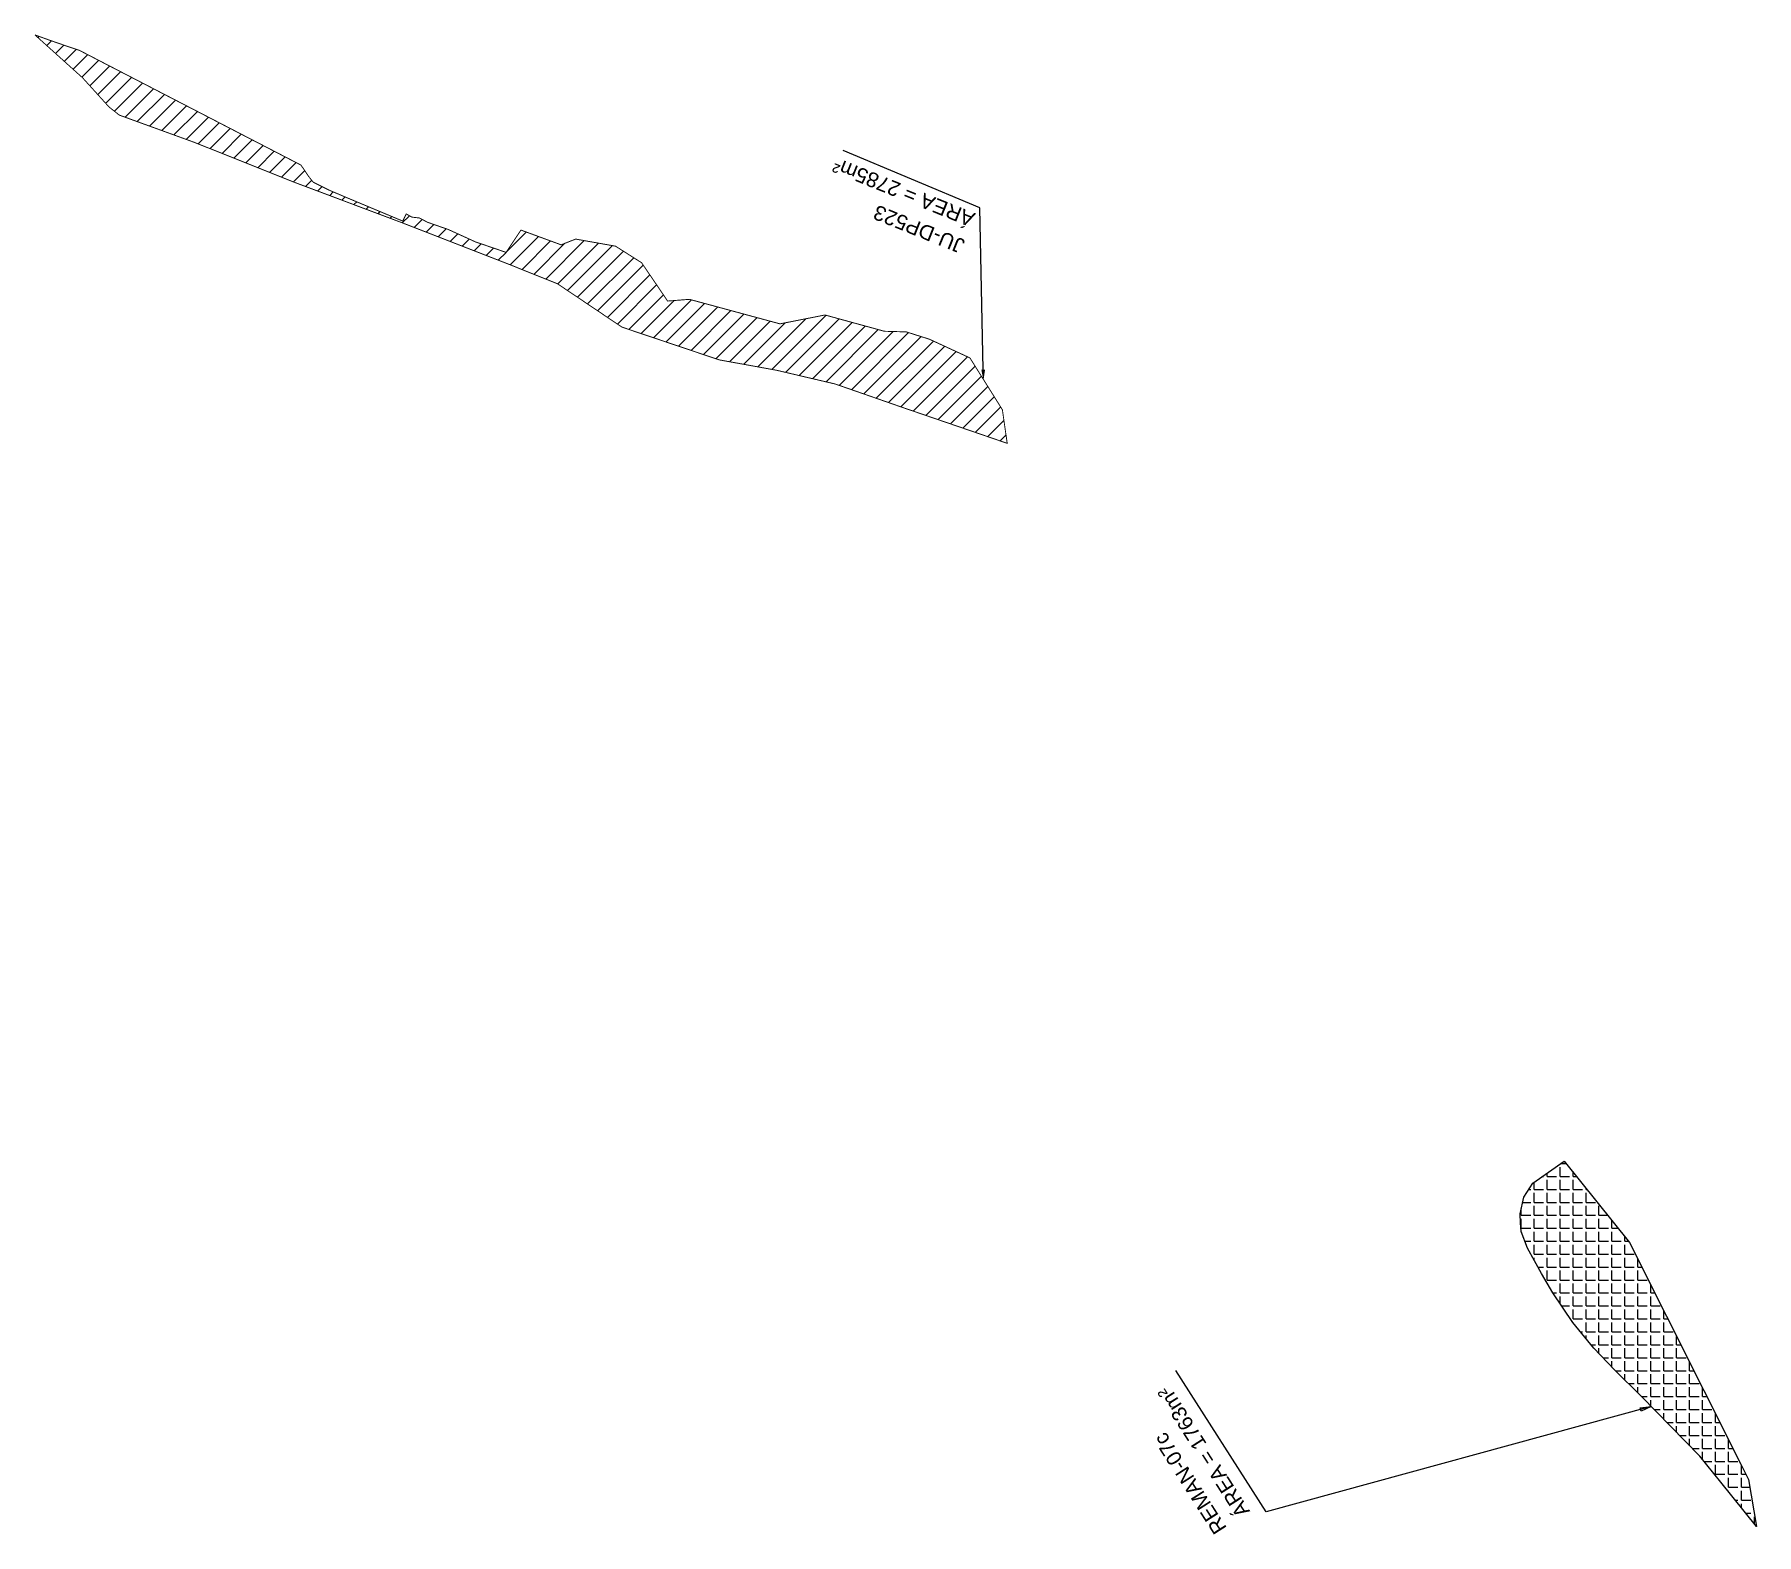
# Model space of a CAD drawing. Header units: metres. Extents: x 287051 to 328239, y 7396995 to 7466021.
# Drawn here: x 304075.2 to 304539.6, y 7439613 to 7440017.5 of the extents above; entities that cross this region are included whole.
import ezdxf

# ---------------------------------------------------------------- set-up
doc = ezdxf.new("R2010")
doc.units = ezdxf.units.M
doc.header["$LTSCALE"] = 10
doc.layers.add('_ÁREA REMANESCENTE', color=7, linetype='Continuous', lineweight=25, true_color=0xdb00db)
doc.layers.add('DESAPROPRIAÇÃO', color=160, linetype='Continuous')
doc.layers.add('U-HZ-TEXTO-DESAP', color=2, linetype='Continuous')
doc.styles.add('ARIAL', font='arial.ttf')
doc.styles.add('DIM', font='arial.ttf', dxfattribs={"width": 0.8})
doc.dimstyles.new('U-1_2000', dxfattribs={"dimscale": 2, "dimtxt": 1.5, "dimasz": 0.75, "dimexe": 0.75, "dimexo": 0.75, "dimgap": 0.25, "dimtad": 1, "dimzin": 4, "dimtxsty": 'DIM', "dimblk": 'ARCHTICK', "dimcen": 0.7, "dimdle": 0.75, "dimclrd": 256, "dimclre": 256, "dimclrt": 256, "dimaunit": 1, "dimadec": 3, "dimazin": 2, "dimtfac": 1, "dimtofl": 0, "dimtmove": 0, "dimatfit": 3, "dimldrblk": 'CLOSEDBLANK', "dimfxl": 0, "dimtolj": 1, "dimtzin": 0, "dimlwd": -1, "dimlwe": -1, "dimarcsym": 0})

msp = doc.modelspace()

# ---------------------------------------------------------------- texts
at = {"layer": 'U-HZ-TEXTO-DESAP', "style": 'ARIAL'}
for s, rotation, p in [('ÁREA = 2785m²', 158.0712, (304329.14, 7439969.2, -726)), ('JU-DP523', 158.0712, (304326.41, 7439962.02, -726)), ('ÁREA = 1763m²', 122.6166, (304403.09, 7439619.23)), ('REMAN-07c', 122.6166, (304396.86, 7439614.72)), ('REMAN-07', 122.6166, (304396.86, 7439614.72)), ('REMAN-07', 122.6166, (304396.86, 7439614.72)), ('ÁREA = ', 122.6166, (304403.09, 7439619.23))]:
    msp.add_text(s, height=4, rotation=rotation, dxfattribs=at).set_placement(p)

# ---------------------------------------------------------------- blocks, each defined once
blk = doc.blocks.new('_ArchTick')
at = {"color": 0, "linetype": 'ByBlock', "const_width": 0.15}
blk.add_lwpolyline([(-0.5, -0.5), (0.5, 0.5)], dxfattribs=at)

# ---------------------------------------------------------------- hatches: boundary and pattern name
at = {"layer": '_ÁREA REMANESCENTE'}
h = msp.add_hatch(dxfattribs=at)
h.set_pattern_fill('ANGLE', color=256, scale=0.5)
h.set_pattern_definition([(0, (0, 0), (0, 3.4925), [2.54, -0.9525]), (90, (0, 0), (-3.4925, 2e-16), [2.54, -0.9525])])
h.paths.add_polyline_path([(304487.75, 7439713.63), (304505.32, 7439691.74), (304535.33, 7439631.98), (304537.44, 7439627.79), (304539.61, 7439615.09), (304530, 7439627.04), (304524.27, 7439634.1), (304508.62, 7439650.16), (304501.33, 7439657.41), (304495.75, 7439663.24), (304490.05, 7439670.14), (304484.65, 7439678.18), (304481.58, 7439683.39), (304477.85, 7439690.19), (304476.09, 7439694.67), (304475.96, 7439697.06), (304475.84, 7439699.45), (304476.82, 7439703.94), (304479.3, 7439707.69)])
at = {"layer": 'DESAPROPRIAÇÃO', "transparency": 33554687}
h = msp.add_hatch(dxfattribs=at)
h.set_pattern_fill('ANSI31', color=256)
h.paths.add_polyline_path([(304238.91, 7439955.95), (304231.87, 7439960.42), (304221.12, 7439962.33), (304217.21, 7439960.78), (304206.37, 7439964.76), (304202.36, 7439958.75), (304194.11, 7439961.57), (304186.79, 7439964.91), (304181.23, 7439966.84), (304178.96, 7439968.03), (304176.97, 7439968.25), (304175.44, 7439969.11), (304174.48, 7439967.19), (304159.59, 7439973.42), (304154.65, 7439975.52), (304150.34, 7439977.68), (304149.04, 7439979.32), (304147.05, 7439982.28), (304087.22, 7440013.26, -0.009367), (304075.28, 7440017.4), (304088.15, 7440005.82), (304095.28, 7439997.95), (304098.04, 7439995.77), (304118.41, 7439988.37), (304144.91, 7439977.78), (304174.53, 7439966.65), (304203.48, 7439955.39), (304216.23, 7439950.27), (304233.6, 7439938.59), (304259.82, 7439929.76), (304275.33, 7439926.95), (304291.12, 7439923.25), (304309.56, 7439916.83), (304337.51, 7439907.25), (304336.21, 7439916.31), (304327.46, 7439930.28), (304316.52, 7439935.33), (304310.3, 7439937.3), (304304.38, 7439937.47), (304288.37, 7439941.86), (304276.23, 7439939.47), (304251.81, 7439946.08), (304245.93, 7439945.62)])

# ---------------------------------------------------------------- linework, layer by layer
at = {"layer": '_ÁREA REMANESCENTE', "flags": 128}
msp.add_lwpolyline([(304487.75, 7439713.63), (304505.32, 7439691.74), (304535.33, 7439631.98), (304537.44, 7439627.79), (304539.61, 7439615.09), (304530, 7439627.04), (304524.27, 7439634.1), (304508.62, 7439650.16), (304501.33, 7439657.41), (304495.75, 7439663.24), (304490.05, 7439670.14), (304484.65, 7439678.18), (304481.58, 7439683.39), (304477.85, 7439690.19), (304476.09, 7439694.67), (304475.96, 7439697.06), (304475.84, 7439699.45), (304476.82, 7439703.94), (304479.3, 7439707.69), (304487.75, 7439713.63)], dxfattribs=at)
at = {"layer": 'DESAPROPRIAÇÃO', "transparency": 33554687, "const_width": 0.25, "flags": 128}
msp.add_lwpolyline([(304238.91, 7439955.95), (304231.87, 7439960.42), (304221.12, 7439962.33), (304217.21, 7439960.78), (304206.37, 7439964.76), (304202.36, 7439958.75), (304194.11, 7439961.57), (304186.79, 7439964.91), (304181.23, 7439966.84), (304178.96, 7439968.03), (304176.97, 7439968.25), (304175.44, 7439969.11), (304174.48, 7439967.19), (304159.59, 7439973.42), (304154.65, 7439975.52), (304150.34, 7439977.68), (304149.04, 7439979.32), (304147.05, 7439982.28), (304087.22, 7440013.26, -0.009367), (304075.28, 7440017.4), (304088.15, 7440005.82), (304095.28, 7439997.95), (304098.04, 7439995.77), (304118.41, 7439988.37), (304144.91, 7439977.78), (304174.53, 7439966.65), (304203.48, 7439955.39), (304216.23, 7439950.27), (304233.6, 7439938.59), (304259.82, 7439929.76), (304275.33, 7439926.95), (304291.12, 7439923.25), (304309.56, 7439916.83), (304337.51, 7439907.25), (304336.21, 7439916.31), (304327.46, 7439930.28), (304316.52, 7439935.33), (304310.3, 7439937.3), (304304.38, 7439937.47), (304288.37, 7439941.86), (304276.23, 7439939.47), (304251.81, 7439946.08), (304245.93, 7439945.62), (304238.91, 7439955.95)], format="xyb", close=True, dxfattribs=at)
at = {"layer": 'U-HZ-TEXTO-DESAP', "color": 2, "linetype": 'Continuous', "lineweight": -3}
msp.add_line((304407.36, 7439619.08), (304382.96, 7439657.2), dxfattribs=at)
msp.add_line((304407.36, 7439619.08), (304382.96, 7439657.2), dxfattribs=at)
at = {"layer": 'U-HZ-TEXTO-DESAP', "color": 2, "linetype": 'Continuous', "lineweight": -3, "elevation": -726}
msp.add_lwpolyline([(304331.04, 7439927.12), (304330.11, 7439970.78), (304293.27, 7439986.21)], dxfattribs=at)
at = {"layer": 'U-HZ-TEXTO-DESAP', "color": 2, "linetype": 'Continuous', "lineweight": -3}
msp.add_solid([(304331.54, 7439927.13, -726), (304331.1, 7439924.12, -726), (304330.54, 7439927.11, -726)], dxfattribs=at)

msp.set_redraw_order([(e.dxf.handle, doc.entitydb.next_handle()) for e in msp.query("TEXT MTEXT ATTDEF DIMENSION ARC_DIMENSION")])  # texts and dimensions are drawn at this point

# ---------------------------------------------------------------- leaders
at = {"layer": 'U-HZ-TEXTO-DESAP', "color": 2, "linetype": 'Continuous', "lineweight": -3}
msp.add_leader([(304511.23, 7439647.48), (304407.36, 7439619.08), (304382.96, 7439657.2)], dimstyle='U-1_2000', override={"dimscale": 1, "dimasz": 3}, dxfattribs=at)

doc.saveas('drawing.dxf')
